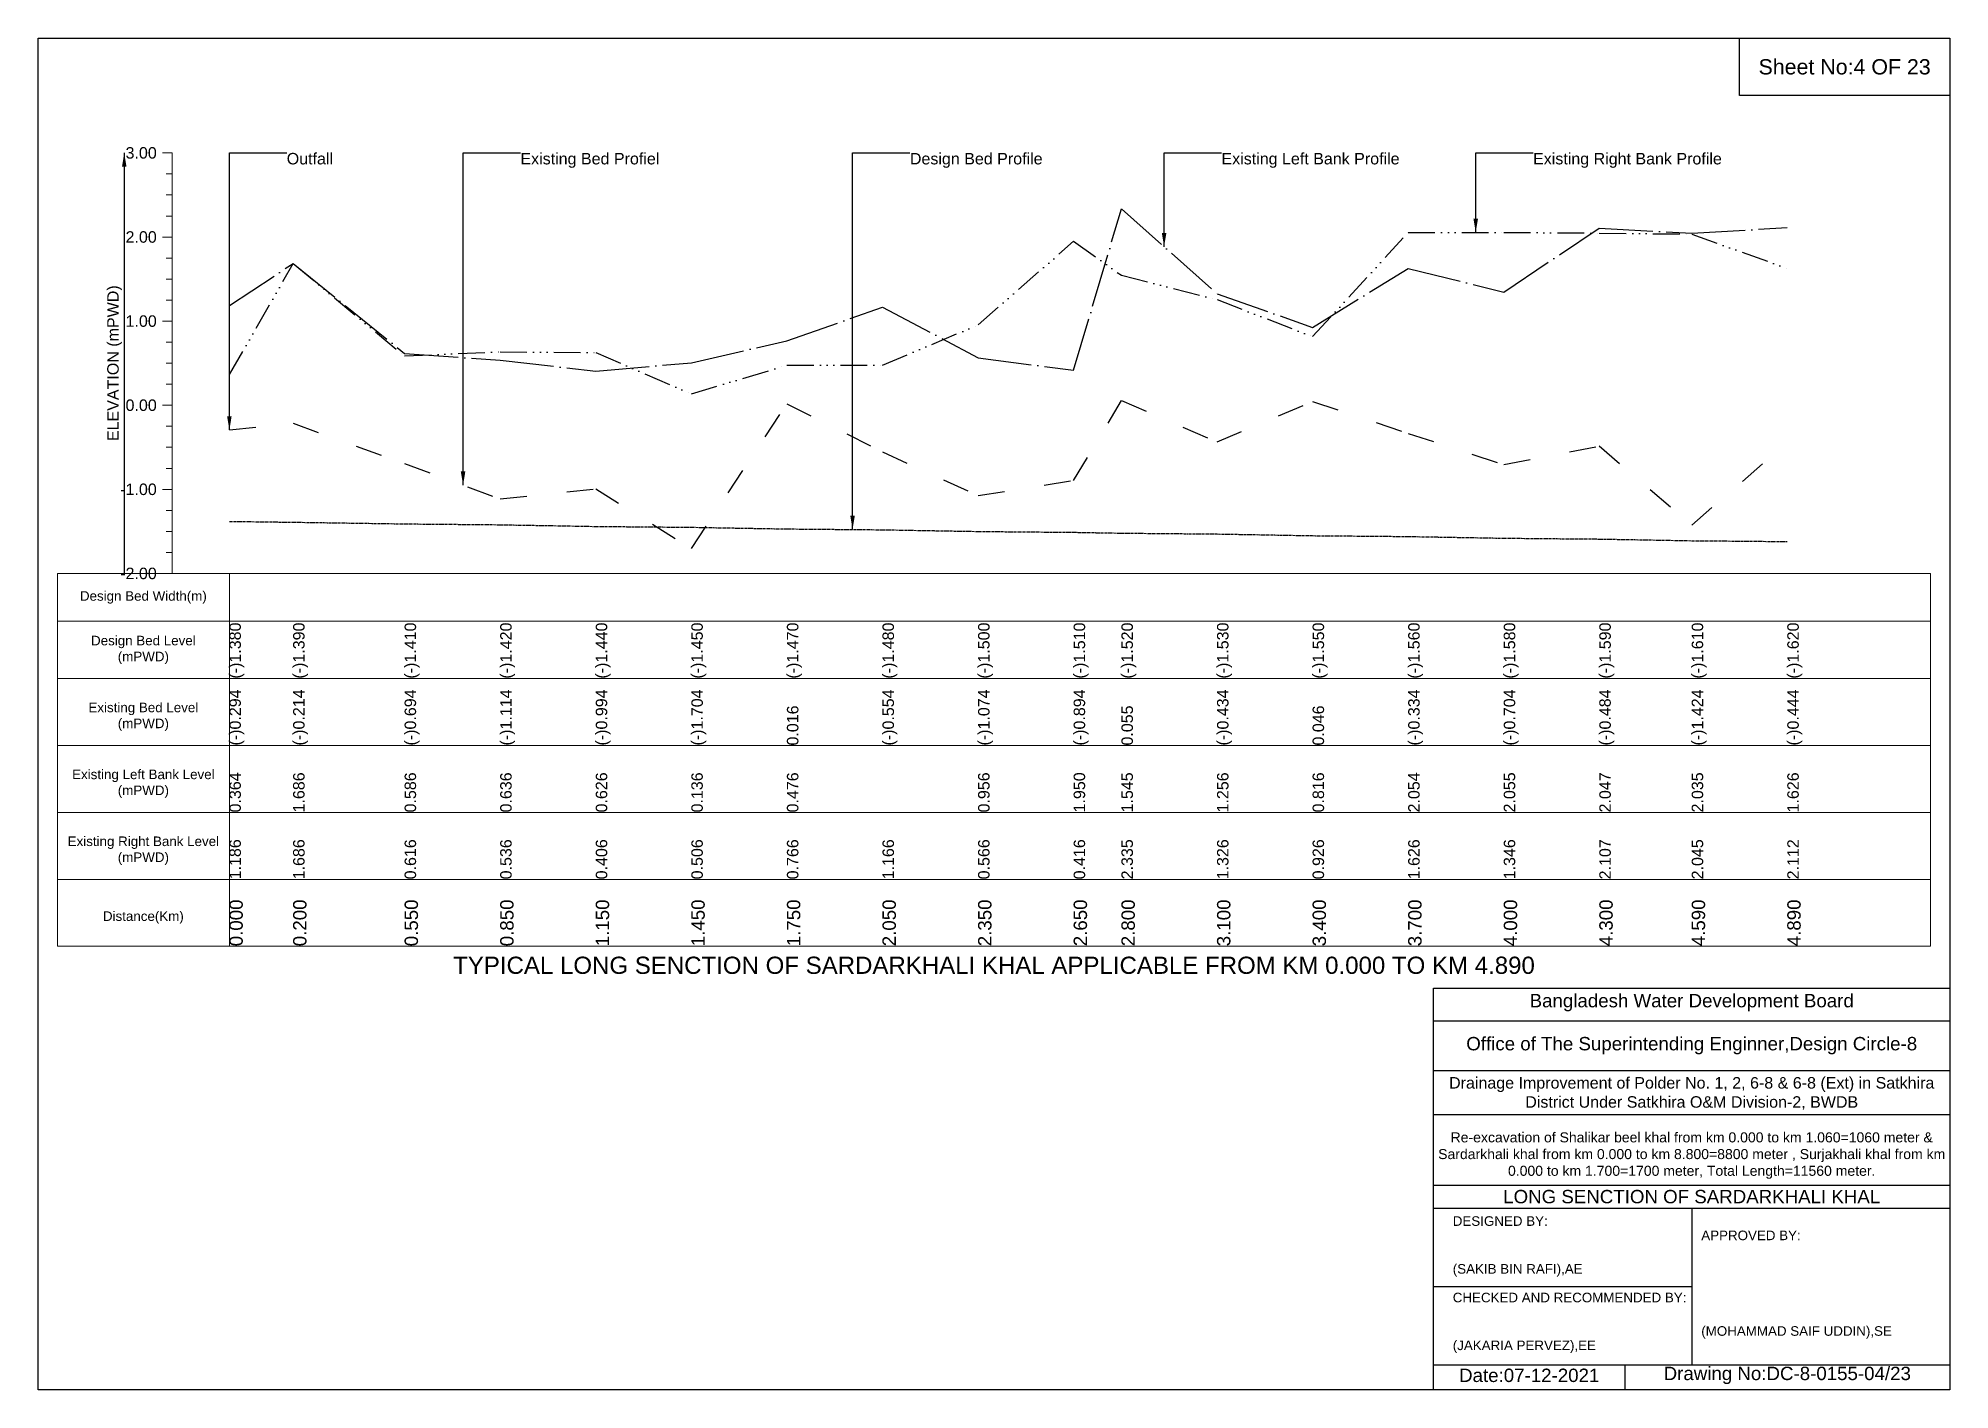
# Model space of a CAD drawing. Header units: inches. Extents: x 93000 to 506000, y -4242 to 0.
# Drawn here: x 130000 to 136000, y -4242 to 0 of the extents above; entities that cross this region are included whole.
import ezdxf

# ---------------------------------------------------------------- set-up
doc = ezdxf.new("R2010")
doc.units = ezdxf.units.IN
doc.header["$LTSCALE"] = 7
doc.header["$MEASUREMENT"] = 0
for name, pattern in [('ACAD_ISO03W100', [30, 12, -18]), ('ACAD_ISO04W100', [30, 24, -3, 0, -3]), ('ACAD_ISO14W100', [24, 12, -3, 0, -3, 0, -3, 0, -3]), ('CENTER', [2, 1.25, -0.25, 0.25, -0.25])]:
    doc.linetypes.add(name, pattern=pattern)
for name, color, linetype, lineweight in [('Design Bed Level Long Section', 7, 'CENTER', 25), ('Existing Bed Level for Long Section', 7, 'ACAD_ISO03W100', 25), ('Existing Left Bank of Long section', 7, 'ACAD_ISO04W100', 25), ('Existing Right Bank of Long Section', 7, 'ACAD_ISO14W100', 25), ('Long Section Border', 7, 'Continuous', 9), ('Long Section Labels', 7, 'Continuous', 9), ('Vscale for Long Section', 7, 'Continuous', 9)]:
    doc.layers.add(name, color=color, linetype=linetype, lineweight=lineweight)
doc.styles.get("Standard").update_dxf_attribs({"font": 'arial.ttf'})
doc.dimstyles.get("Standard").update_dxf_attribs({"dimtxt": 0.18, "dimasz": 0.18, "dimexe": 0.18, "dimexo": 0.0625, "dimgap": 0.09, "dimtad": 0, "dimtih": 1, "dimtoh": 1, "dimdec": 4, "dimzin": 0, "dimdsep": 46, "dimtxsty": 'Standard', "dimcen": 0.09, "dimadec": 0, "dimazin": 0, "dimtfac": 1, "dimtdec": 4, "dimtofl": 0, "dimtmove": 0, "dimatfit": 3, "dimfxl": 0, "dimtolj": 1, "dimtzin": 0, "dimarcsym": 0})

msp = doc.modelspace()

# ---------------------------------------------------------------- texts
at = {"attachment_point": 5}
for s, insert, char_height in [('Sheet No:4 OF 23', (135670, -90), 48), ('Bangladesh Water Development Board', (135190, -3027), 42), ('Office of The Superintending Enginner,Design Circle-8', (135190, -3162), 42)]:
    msp.add_mtext(s, dxfattribs=dict(at, insert=insert, char_height=char_height))
for s, insert, char_height, width, attachment_point in [('Drainage Improvement of Polder No. 1, 2, 6-8 & 6-8 (Ext) in Satkhira District Under Satkhira O&M Division-2, BWDB', (135190, -3312), 36, 1680, 5), ('Re-excavation of Shalikar beel khal from km 0.000 to km 1.060=1060 meter & Sardarkhali khal from km 0.000 to km 8.800=8800 meter , Surjakhali khal from km 0.000 to km 1.700=1700 meter, Total Length=11560 meter.', (135190, -3507), 31.4683, 1620, 5), ('LONG SENCTION OF SARDARKHALI KHAL', (135190, -3636), 42, 1680, 5), ('DESIGNED BY:\\P\\P\\P(SAKIB BIN RAFI),AE', (134440, -3792), 30, 840, 4), ('APPROVED BY:\\P\\P\\P\\P\\P\\P(MOHAMMAD SAIF UDDIN),SE', (135220, -3912), 30, 840, 4), ('CHECKED AND RECOMMENDED BY:\\P\\P\\P(JAKARIA PERVEZ),EE', (134440, -4032), 30, 840, 4), ('Date:07-12-2021', (134680, -4197), 42, 840, 5), ('Drawing No:DC-8-0155-04/23', (135490, -4197), 42, 1320, 5)]:
    msp.add_mtext(s, dxfattribs=dict(insert=insert, char_height=char_height, width=width, attachment_point=attachment_point))
at = {"layer": 'Long Section Border', "attachment_point": 5}
for s, insert, char_height in [('Design Bed Width(m)', (130330, -1755), 30), ('Design Bed Level\\P(mPWD)', (130330, -1920), 30), ('Existing Bed Level\\P(mPWD)', (130330, -2130), 30), ('Existing Left Bank Level\\P(mPWD)', (130330, -2340), 30), ('Existing Right Bank Level\\P(mPWD)', (130330, -2550), 30), ('Distance(Km)', (130330, -2760), 30), ('TYPICAL LONG SENCTION OF SARDARKHALI KHAL APPLICABLE FROM KM 0.000 TO KM 4.890', (133000, -2910), 54)]:
    msp.add_mtext(s, dxfattribs=dict(at, insert=insert, char_height=char_height))
at = {"layer": 'Long Section Labels', "char_height": 36, "attachment_point": 1}
for s, insert in [('Outfall', (130780, -360)), ('Existing Bed Profiel', (131513.5, -360)), ('Design Bed Profile', (132736, -360)), ('Existing Left Bank Profile', (133714, -360)), ('Existing Right Bank Profile', (134692, -360))]:
    msp.add_mtext(s, dxfattribs=dict(at, insert=insert))
at = {"layer": 'Vscale for Long Section', "char_height": 36, "attachment_point": 6}
for s, insert in [('3.00', (130372, -360)), ('2.00', (130372, -624)), ('1.00', (130372, -888)), ('0.00', (130372, -1152)), ('-1.00', (130372, -1416)), ('-2.00', (130372, -1680))]:
    msp.add_mtext(s, dxfattribs=dict(at, insert=insert))
at = {"layer": 'Vscale for Long Section', "rotation": 90}
for s, insert, char_height, attachment_point in [('ELEVATION (mPWD)', (130240, -1020), 36, 5), ('(-)1.380', (130600, -2010), 36, 1), ('(-)1.390', (130800, -2010), 36, 1), ('(-)1.410', (131150, -2010), 36, 1), ('(-)1.420', (131450, -2010), 36, 1), ('(-)1.440', (131750, -2010), 36, 1), ('(-)1.450', (132050, -2010), 36, 1), ('(-)1.470', (132350, -2010), 36, 1), ('(-)1.480', (132650, -2010), 36, 1), ('(-)1.500', (132950, -2010), 36, 1), ('(-)1.510', (133250, -2010), 36, 1), ('(-)1.520', (133400, -2010), 36, 1), ('(-)1.530', (133700, -2010), 36, 1), ('(-)1.550', (134000, -2010), 36, 1), ('(-)1.560', (134300, -2010), 36, 1), ('(-)1.580', (134600, -2010), 36, 1), ('(-)1.590', (134900, -2010), 36, 1), ('(-)1.610', (135190, -2010), 36, 1), ('(-)1.620', (135490, -2010), 36, 1), ('(-)0.294', (130600, -2220), 36, 1), ('(-)0.214', (130800, -2220), 36, 1), ('(-)0.694', (131150, -2220), 36, 1), ('(-)1.114', (131450, -2220), 36, 1), ('(-)0.994', (131750, -2220), 36, 1), ('(-)1.704', (132050, -2220), 36, 1), ('0.016', (132350, -2220), 36, 1), ('(-)0.554', (132650, -2220), 36, 1), ('(-)1.074', (132950, -2220), 36, 1), ('(-)0.894', (133250, -2220), 36, 1), ('0.055', (133400, -2220), 36, 1), ('(-)0.434', (133700, -2220), 36, 1), ('0.046', (134000, -2220), 36, 1), ('(-)0.334', (134300, -2220), 36, 1), ('(-)0.704', (134600, -2220), 36, 1), ('(-)0.484', (134900, -2220), 36, 1), ('(-)1.424', (135190, -2220), 36, 1), ('(-)0.444', (135490, -2220), 36, 1), ('0.364', (130600, -2430), 36, 1), ('1.686', (130800, -2430), 36, 1), ('0.586', (131150, -2430), 36, 1), ('0.636', (131450, -2430), 36, 1), ('0.626', (131750, -2430), 36, 1), ('0.136', (132050, -2430), 36, 1), ('0.476', (132350, -2430), 36, 1), ('0.476', (132350, -2430), 36, 1), ('0.956', (132950, -2430), 36, 1), ('1.950', (133250, -2430), 36, 1), ('1.545', (133400, -2430), 36, 1), ('1.256', (133700, -2430), 36, 1), ('0.816', (134000, -2430), 36, 1), ('2.054', (134300, -2430), 36, 1), ('2.055', (134600, -2430), 36, 1), ('2.047', (134900, -2430), 36, 1), ('2.035', (135190, -2430), 36, 1), ('1.626', (135490, -2430), 36, 1), ('1.186', (130600, -2640), 36, 1), ('1.686', (130800, -2640), 36, 1), ('0.616', (131150, -2640), 36, 1), ('0.536', (131450, -2640), 36, 1), ('0.406', (131750, -2640), 36, 1), ('0.506', (132050, -2640), 36, 1), ('0.766', (132350, -2640), 36, 1), ('1.166', (132650, -2640), 36, 1), ('0.566', (132950, -2640), 36, 1), ('0.416', (133250, -2640), 36, 1), ('2.335', (133400, -2640), 36, 1), ('1.326', (133700, -2640), 36, 1), ('0.926', (134000, -2640), 36, 1), ('1.626', (134300, -2640), 36, 1), ('1.346', (134600, -2640), 36, 1), ('2.107', (134900, -2640), 36, 1), ('2.045', (135190, -2640), 36, 1), ('2.112', (135490, -2640), 36, 1), ('0.000', (130600, -2850), 42, 1), ('0.200', (130800, -2850), 42, 1), ('0.550', (131150, -2850), 42, 1), ('0.850', (131450, -2850), 42, 1), ('1.150', (131750, -2850), 42, 1), ('1.450', (132050, -2850), 42, 1), ('1.750', (132350, -2850), 42, 1), ('2.050', (132650, -2850), 42, 1), ('2.350', (132950, -2850), 42, 1), ('2.650', (133250, -2850), 42, 1), ('2.800', (133400, -2850), 42, 1), ('3.100', (133700, -2850), 42, 1), ('3.400', (134000, -2850), 42, 1), ('3.700', (134300, -2850), 42, 1), ('4.000', (134600, -2850), 42, 1), ('4.300', (134900, -2850), 42, 1), ('4.590', (135190, -2850), 42, 1), ('4.890', (135490, -2850), 42, 1)]:
    msp.add_mtext(s, dxfattribs=dict(at, insert=insert, char_height=char_height, attachment_point=attachment_point))

# ---------------------------------------------------------------- linework, layer by layer
for points in [[(130000, 0), (136000, 0), (136000, -4242), (130000, -4242)], [(135340, 0), (136000, 0), (136000, -180), (135340, -180)]]:
    msp.add_lwpolyline(points, close=True)
for points in [[(134380, -4242), (134380, -2982), (136000, -2982)], [(134380, -3084), (136000, -3084)], [(134380, -3240), (136000, -3240)], [(134380, -3378), (136000, -3378)], [(134380, -3600), (136000, -3600)], [(134380, -3672), (136000, -3672)], [(135190, -3672), (135190, -4164)], [(134380, -3918), (135190, -3918)], [(134380, -4164), (136000, -4164)], [(134980, -4164), (134980, -4242)]]:
    msp.add_lwpolyline(points)
at = {"layer": 'Design Bed Level Long Section'}
msp.add_lwpolyline([(130600, -1516.3), (130800, -1519), (131150, -1524.2), (131450, -1526.9), (131750, -1532.2), (132050, -1534.8), (132350, -1540.1), (132650, -1542.7), (132950, -1548), (133250, -1550.6), (133400, -1553.3), (133700, -1555.9), (134000, -1561.2), (134300, -1563.8), (134600, -1569.1), (134900, -1571.8), (135190, -1577), (135490, -1579.7)], dxfattribs=at)
at = {"layer": 'Existing Bed Level for Long Section'}
msp.add_lwpolyline([(130600, -1229.6), (130800, -1208.5), (131150, -1335.2), (131450, -1446.1), (131750, -1414.4), (132050, -1601.9), (132350, -1147.8), (132650, -1298.3), (132950, -1435.5), (133250, -1388), (133400, -1137.5), (133700, -1266.6), (134000, -1139.9), (134300, -1240.2), (134600, -1337.9), (134900, -1279.8), (135190, -1527.9), (135490, -1269.2)], dxfattribs=at)
at = {"layer": 'Existing Left Bank of Long section'}
msp.add_lwpolyline([(130600, -838.9), (130800, -706.9), (131150, -989.4), (131450, -1010.5), (131750, -1044.8), (132050, -1018.4), (132350, -949.8), (132650, -844.2), (132950, -1002.6), (133250, -1042.2), (133400, -535.6), (133700, -801.9), (134000, -907.5), (134300, -722.7), (134600, -796.7), (134900, -595.8), (135190, -612.1), (135490, -594.4)], dxfattribs=at)
at = {"layer": 'Existing Right Bank of Long Section'}
msp.add_lwpolyline([(130600, -1055.9), (130800, -706.9), (131150, -997.3), (131450, -984.1), (131750, -986.7), (132050, -1116.1), (132350, -1026.3), (132650, -1026.3), (132950, -899.6), (133250, -637.2), (133400, -744.1), (133700, -820.4), (134000, -936.6), (134300, -609.7), (134600, -609.5), (134900, -611.6), (135190, -614.8), (135490, -722.7)], dxfattribs=at)
at = {"layer": 'Long Section Border'}
msp.add_lwpolyline([(130060, -1680), (135940, -1680), (135940, -2850), (130060, -2850)], close=True, dxfattribs=at)
for points in [[(130600, -1680), (130600, -2850)], [(130060, -1830), (135940, -1830)], [(130060, -2010), (135940, -2010)], [(130060, -2220), (135940, -2220)], [(130060, -2430), (135940, -2430)], [(130060, -2640), (135940, -2640)]]:
    msp.add_lwpolyline(points, dxfattribs=at)
at = {"layer": 'Vscale for Long Section'}
for points in [[(130420, -360), (130390, -360)], [(130420, -1680), (130420, -1416), (130420, -1152), (130420, -888), (130420, -624), (130420, -360)], [(130420, -426), (130402, -426)], [(130420, -492), (130402, -492)], [(130420, -558), (130402, -558)], [(130420, -624), (130390, -624)], [(130420, -690), (130402, -690)], [(130420, -756), (130402, -756)], [(130420, -822), (130402, -822)], [(130420, -888), (130390, -888)], [(130420, -954), (130402, -954)], [(130420, -1020), (130402, -1020)], [(130420, -1086), (130402, -1086)], [(130420, -1152), (130390, -1152)], [(130420, -1218), (130402, -1218)], [(130420, -1284), (130402, -1284)], [(130420, -1350), (130402, -1350)], [(130420, -1416), (130390, -1416)], [(130420, -1482), (130402, -1482)], [(130420, -1548), (130402, -1548)], [(130420, -1614), (130402, -1614)], [(130420, -1680), (130390, -1680)]]:
    msp.add_lwpolyline(points, dxfattribs=at)

msp.set_redraw_order([(e.dxf.handle, doc.entitydb.next_handle()) for e in msp.query("TEXT MTEXT ATTDEF DIMENSION ARC_DIMENSION")])  # texts and dimensions are drawn at this point

# ---------------------------------------------------------------- leaders
at = {"layer": 'Long Section Labels', "annotation_type": 0, "has_hookline": 1, "hookline_direction": 0}
for points, text_width in [([(130600, -1229.6), (130600, -360), (130779.9, -360)], 139.4), ([(131333.5, -1403), (131333.5, -360), (131513.4, -360)], 428.6), ([(132556, -1541.9), (132556, -360), (132735.9, -360)], 410.6), ([(133534, -654.5), (133534, -360), (133713.9, -360)], 553), ([(134512, -609.6), (134512, -360), (134691.9, -360)], 586.5)]:
    msp.add_leader(points, dimstyle='Standard', override={"dimasz": 43.2}, dxfattribs=dict(at, text_width=text_width))
at = {"layer": 'Vscale for Long Section'}
msp.add_leader([(130270, -360), (130270, -1680)], dimstyle='Standard', override={"dimasz": 43.2}, dxfattribs=at)

doc.saveas('drawing.dxf')
